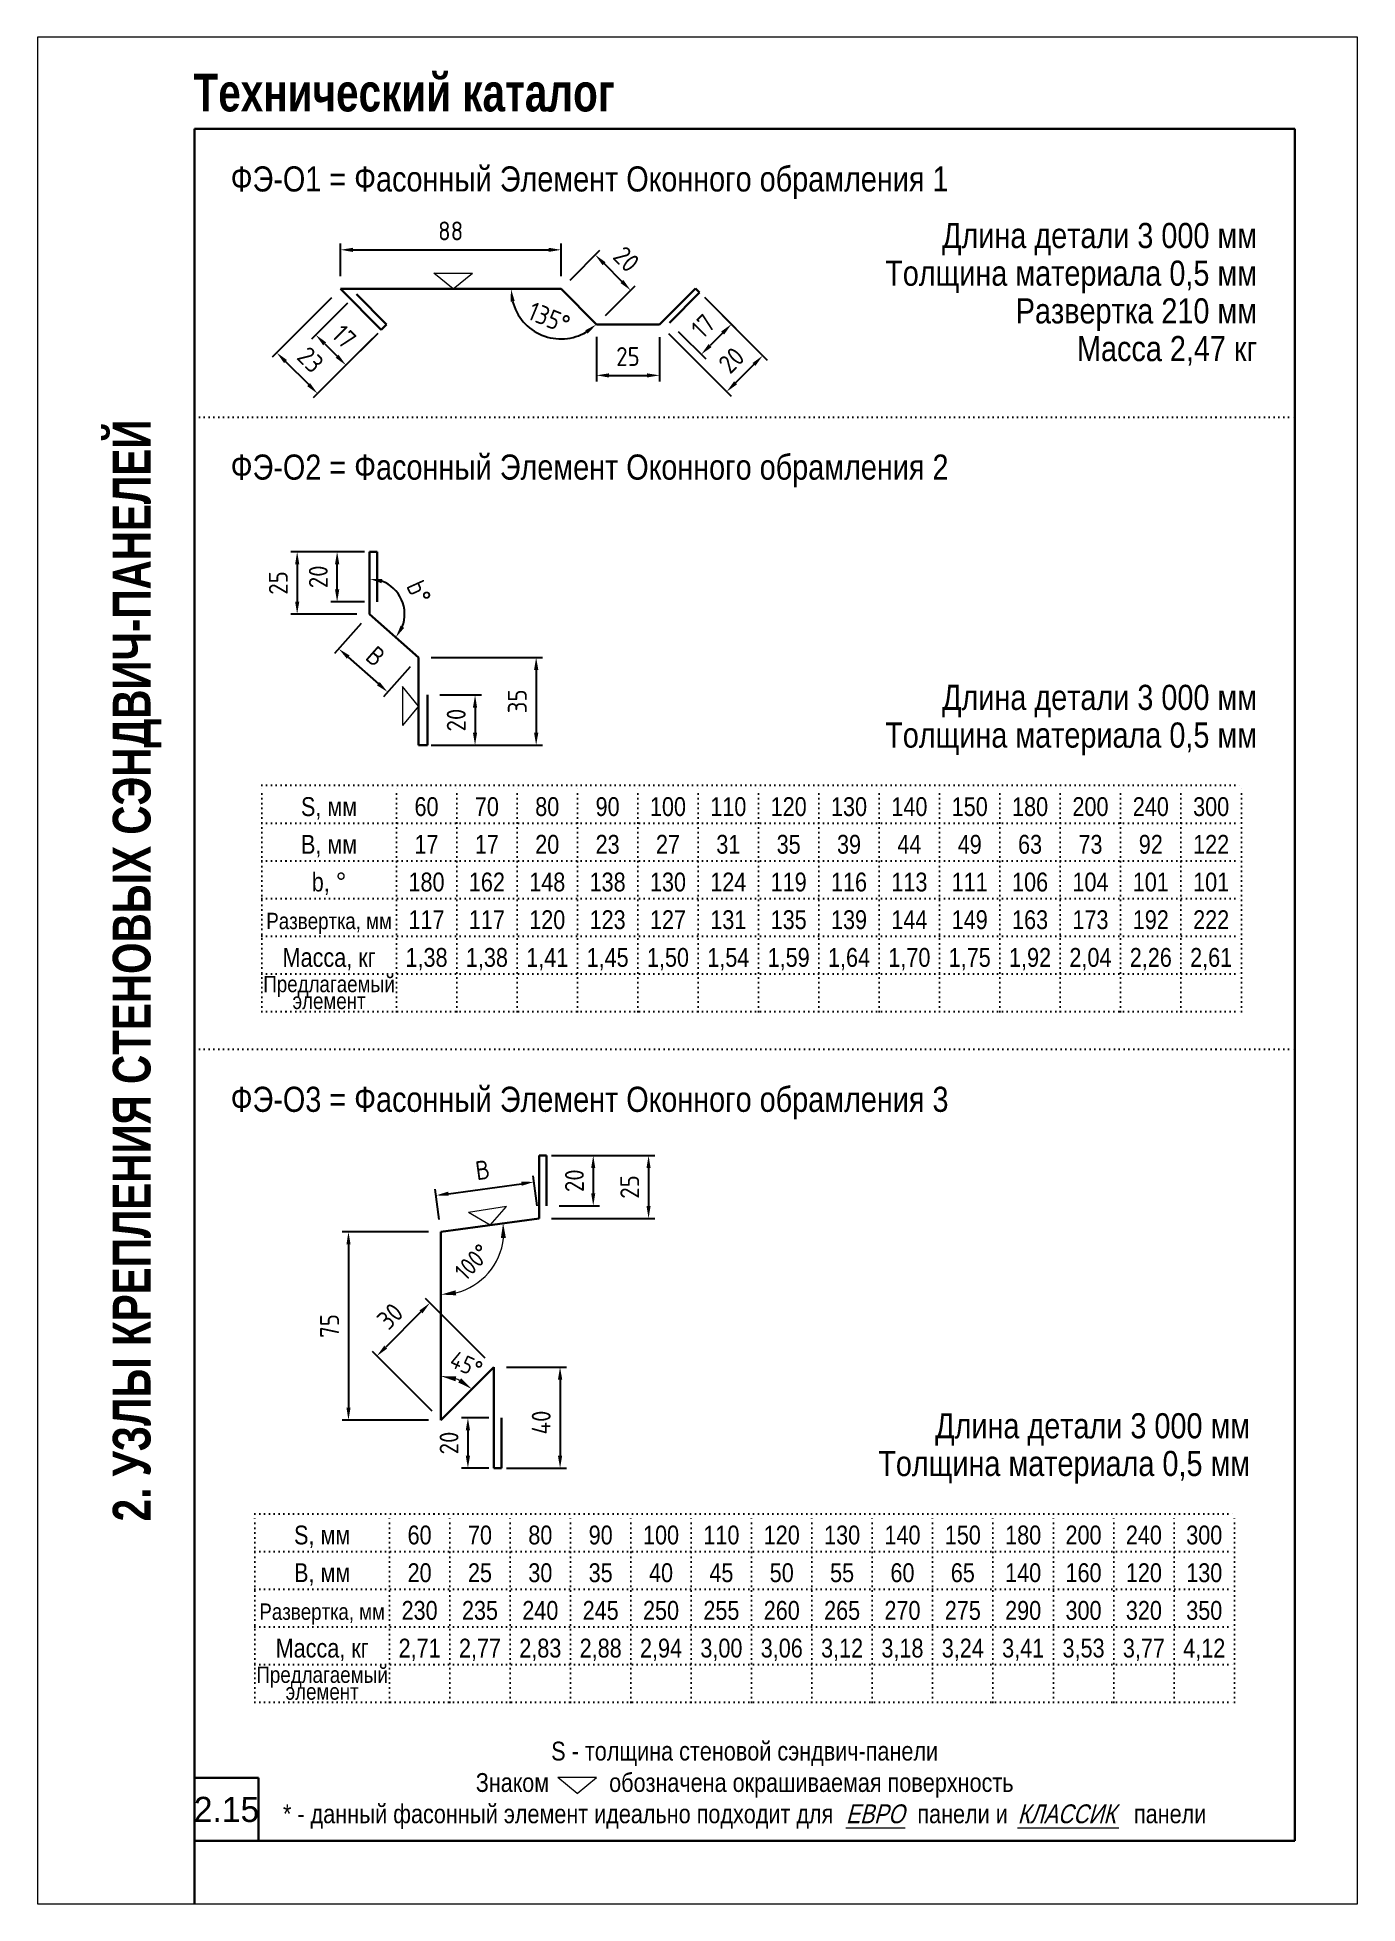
# Model space of a CAD drawing. Extents: x 5821 to 16321, y -13531 to 5774.
# Drawn here: x 10021 to 11071, y 2061 to 3546 of the extents above; entities that cross this region are included whole.
import ezdxf
from ezdxf.enums import TextEntityAlignment as Align

# ---------------------------------------------------------------- set-up
doc = ezdxf.new("R2010")
doc.units = 0
doc.header["$LTSCALE"] = 3
doc.linetypes.add('DOT2', pattern=[0.125, 0, -0.125])
doc.layers.get('0').update_dxf_attribs({"linetype": 'CONTINUOUS', "lineweight": 30})
doc.layers.get('DEFPOINTS').update_dxf_attribs({"linetype": 'CONTINUOUS'})
for name, color, linetype, lineweight in [('Logo', 1, 'CONTINUOUS', 9), ('new_fill', 8, 'CONTINUOUS', 13), ('RAZMER', 7, 'CONTINUOUS', 9), ('Нащельники', 1, 'CONTINUOUS', 30)]:
    doc.layers.add(name, color=color, linetype=linetype, lineweight=lineweight)
doc.layers.add('Punktir', color=7, linetype='CONTINUOUS')
doc.styles.add('LOGO', font='HATTEN.TTF')
doc.styles.add('ROMANS', font='romans.shx', dxfattribs={"width": 0.85})
doc.styles.add('style1', font='ARIALN.TTF')
doc.styles.add('style2', font='impact.TTF')
doc.styles.add('курсив', font='ARIAL.TTF', dxfattribs={"width": 0.8, "oblique": 15})
doc.dimstyles.new('2.5', dxfattribs={"dimscale": 5, "dimtxt": 3, "dimasz": 2, "dimexe": 1, "dimexo": 2, "dimgap": 0, "dimtad": 0, "dimdec": 0, "dimlfac": 0.5, "dimzin": 9, "dimdsep": 46, "dimtxsty": 'ROMANS', "dimcen": -3, "dimdle": 1, "dimclrd": 256, "dimclre": 256, "dimclrt": 256, "dimadec": 0, "dimazin": 0, "dimtfac": 1, "dimtdec": 0, "dimtofl": 0, "dimtmove": 2, "dimatfit": 3, "dimfxl": 0, "dimtvp": 1, "dimtolj": 1, "dimtzin": 9, "dimarcsym": 0})
doc.dimstyles.get("Standard").update_dxf_attribs({"dimscale": 0, "dimtxt": 3, "dimasz": 3, "dimexe": 2.5, "dimexo": 2.5, "dimgap": 1.5, "dimtad": 0, "dimdec": 0, "dimzin": 9, "dimdsep": 46, "dimtxsty": 'ROMANS', "dimcen": -3, "dimdle": 1.25, "dimadec": 0, "dimazin": 0, "dimtfac": 0.75, "dimtdec": 0, "dimtofl": 0, "dimtmove": 2, "dimatfit": 3, "dimfxl": 0, "dimtvp": 1.5, "dimtolj": 1, "dimtzin": 0, "dimarcsym": 0})

msp = doc.modelspace()

# ---------------------------------------------------------------- texts
at = {"style": 'style1'}
for s, p in [('ФЭ-O1 = Фасонный Элемент Оконного обрамления 1', (10174.85, 3423.59)), ('ФЭ-O2 = Фасонный Элемент Оконного обрамления 2', (10174.85, 3194.31)), ('ФЭ-O3 = Фасонный Элемент Оконного обрамления 3', (10174.85, 2691.28))]:
    msp.add_text(s, height=20, dxfattribs=at).set_placement(p)
for s, p in [('Длина детали 3 000 мм', (10991.09, 3378.59)), ('Толщина материала 0,5 мм', (10991.09, 3348.61)), ('Развертка 210 мм', (10991.09, 3318.61)), ('Масса 2,47 кг', (10991.09, 3288.61)), ('Длина детали 3 000 мм', (10991.09, 3011.08)), ('Толщина материала 0,5 мм', (10991.09, 2981.1)), ('Длина детали 3 000 мм', (10985.59, 2431.51)), ('Толщина материала 0,5 мм', (10985.59, 2401.53))]:
    msp.add_text(s, height=20, dxfattribs=at).set_placement(p, align=Align.RIGHT)
for s, height, p in [('S, мм', 15, (10253.09, 2926.67)), ('60', 15, (10330.59, 2926.67)), ('70', 15, (10378.59, 2926.67)), ('80', 15, (10426.59, 2926.67)), ('90', 15, (10474.59, 2926.67)), ('100', 15, (10522.59, 2926.67)), ('110', 15, (10570.59, 2926.67)), ('120', 15, (10618.59, 2926.67)), ('130', 15, (10666.59, 2926.67)), ('140', 15, (10714.59, 2926.67)), ('150', 15, (10762.59, 2926.67)), ('180', 15, (10810.59, 2926.67)), ('200', 15, (10858.59, 2926.67)), ('240', 15, (10906.59, 2926.67)), ('300', 15, (10954.59, 2926.67)), ('B, мм', 15, (10253.09, 2896.67)), ('17', 15, (10330.59, 2896.67)), ('17', 15, (10378.59, 2896.67)), ('20', 15, (10426.59, 2896.67)), ('23', 15, (10474.59, 2896.67)), ('27', 15, (10522.59, 2896.67)), ('31', 15, (10570.59, 2896.67)), ('35', 15, (10618.59, 2896.67)), ('39', 15, (10666.59, 2896.67)), ('44', 15, (10714.59, 2896.67)), ('49', 15, (10762.59, 2896.67)), ('63', 15, (10810.59, 2896.67)), ('73', 15, (10858.59, 2896.67)), ('92', 15, (10906.59, 2896.67)), ('122', 15, (10954.59, 2896.67)), ('b, %%d', 15, (10253.09, 2866.67)), ('180', 15, (10330.59, 2866.67)), ('162', 15, (10378.59, 2866.67)), ('148', 15, (10426.59, 2866.67)), ('138', 15, (10474.59, 2866.67)), ('130', 15, (10522.59, 2866.67)), ('124', 15, (10570.59, 2866.67)), ('119', 15, (10618.59, 2866.67)), ('116', 15, (10666.59, 2866.67)), ('113', 15, (10714.59, 2866.67)), ('111', 15, (10762.59, 2866.67)), ('106', 15, (10810.59, 2866.67)), ('104', 15, (10858.59, 2866.67)), ('101', 15, (10906.59, 2866.67)), ('101', 15, (10954.59, 2866.67)), ('117', 15, (10330.59, 2836.67)), ('117', 15, (10378.59, 2836.67)), ('120', 15, (10426.59, 2836.67)), ('123', 15, (10474.59, 2836.67)), ('127', 15, (10522.59, 2836.67)), ('131', 15, (10570.59, 2836.67)), ('135', 15, (10618.59, 2836.67)), ('139', 15, (10666.59, 2836.67)), ('144', 15, (10714.59, 2836.67)), ('149', 15, (10762.59, 2836.67)), ('163', 15, (10810.59, 2836.67)), ('173', 15, (10858.59, 2836.67)), ('192', 15, (10906.59, 2836.67)), ('222', 15, (10954.59, 2836.67)), ('Развертка, мм', 13, (10253.09, 2836.67)), ('Масса, кг', 15, (10253.09, 2806.67)), ('1,38', 15, (10330.59, 2806.67)), ('1,38', 15, (10378.59, 2806.67)), ('1,41', 15, (10426.59, 2806.67)), ('1,45', 15, (10474.59, 2806.67)), ('1,50', 15, (10522.59, 2806.67)), ('1,54', 15, (10570.59, 2806.67)), ('1,59', 15, (10618.59, 2806.67)), ('1,64', 15, (10666.59, 2806.67)), ('1,70', 15, (10714.59, 2806.67)), ('1,75', 15, (10762.59, 2806.67)), ('1,92', 15, (10810.59, 2806.67)), ('2,04', 15, (10858.59, 2806.67)), ('2,26', 15, (10906.59, 2806.67)), ('2,61', 15, (10954.59, 2806.67)), ('Предлагаемый', 13, (10253.09, 2786.51)), ('элемент', 13, (10253.09, 2773.1)), ('S, мм', 15, (10247.59, 2347.11)), ('60', 15, (10325.09, 2347.11)), ('70', 15, (10373.09, 2347.11)), ('80', 15, (10421.09, 2347.11)), ('90', 15, (10469.09, 2347.11)), ('100', 15, (10517.09, 2347.11)), ('110', 15, (10565.09, 2347.11)), ('120', 15, (10613.09, 2347.11)), ('130', 15, (10661.09, 2347.11)), ('140', 15, (10709.09, 2347.11)), ('150', 15, (10757.09, 2347.11)), ('180', 15, (10805.09, 2347.11)), ('200', 15, (10853.09, 2347.11)), ('240', 15, (10901.09, 2347.11)), ('300', 15, (10949.09, 2347.11)), ('В, мм', 15, (10247.59, 2317.11)), ('20', 15, (10325.09, 2317.11)), ('25', 15, (10373.09, 2317.11)), ('30', 15, (10421.09, 2317.11)), ('35', 15, (10469.09, 2317.11)), ('40', 15, (10517.09, 2317.11)), ('45', 15, (10565.09, 2317.11)), ('50', 15, (10613.09, 2317.11)), ('55', 15, (10661.09, 2317.11)), ('60', 15, (10709.09, 2317.11)), ('65', 15, (10757.09, 2317.11)), ('140', 15, (10805.09, 2317.11)), ('160', 15, (10853.09, 2317.11)), ('120', 15, (10901.09, 2317.11)), ('130', 15, (10949.09, 2317.11)), ('230', 15, (10325.09, 2287.11)), ('235', 15, (10373.09, 2287.11)), ('240', 15, (10421.09, 2287.11)), ('245', 15, (10469.09, 2287.11)), ('250', 15, (10517.09, 2287.11)), ('255', 15, (10565.09, 2287.11)), ('260', 15, (10613.09, 2287.11)), ('265', 15, (10661.09, 2287.11)), ('270', 15, (10709.09, 2287.11)), ('275', 15, (10757.09, 2287.11)), ('290', 15, (10805.09, 2287.11)), ('300', 15, (10853.09, 2287.11)), ('320', 15, (10901.09, 2287.11)), ('350', 15, (10949.09, 2287.11)), ('Развертка, мм', 13, (10247.59, 2287.11)), ('Масса, кг', 15, (10247.59, 2257.11)), ('2,71', 15, (10325.09, 2257.11)), ('2,77', 15, (10373.09, 2257.11)), ('2,83', 15, (10421.09, 2257.11)), ('2,88', 15, (10469.09, 2257.11)), ('2,94', 15, (10517.09, 2257.11)), ('3,00', 15, (10565.09, 2257.11)), ('3,06', 15, (10613.09, 2257.11)), ('3,12', 15, (10661.09, 2257.11)), ('3,18', 15, (10709.09, 2257.11)), ('3,24', 15, (10757.09, 2257.11)), ('3,41', 15, (10805.09, 2257.11)), ('3,53', 15, (10853.09, 2257.11)), ('3,77', 15, (10901.09, 2257.11)), ('4,12', 15, (10949.09, 2257.11)), ('Предлагаемый', 13, (10247.59, 2236.94)), ('элемент', 13, (10247.59, 2223.53)), ('S - толщина стеновой сэндвич-панели', 15, (10583.59, 2175.17)), ('Знаком          обозначена окрашиваемая поверхность', 15, (10583.59, 2150.17)), ('* - данный фасонный элемент идеально подходит для              панели и                     панели', 15, (10583.59, 2125.26))]:
    msp.add_text(s, height=height, dxfattribs=at).set_placement(p, align=Align.CENTER)
at = {"color": 1, "style": 'курсив', "oblique": 15, "width": 0.8}
for s, p in [('ЕВРО', (10687.41, 2125.26)), ('КЛАССИК', (10839.7, 2125.26))]:
    msp.add_text(s, height=15, dxfattribs=at).set_placement(p, align=Align.CENTER)
at = {"layer": 'new_fill', "style": 'style2'}
msp.add_text('Технический каталог', height=30, dxfattribs=at).set_placement((10145.3, 3487.31))
msp.add_text('2. УЗЛЫ КРЕПЛЕНИЯ СТЕНОВЫХ СЭНДВИЧ-ПАНЕЛЕЙ', height=30, rotation=90, dxfattribs=at).set_placement((10111.09, 2803.76), align=Align.CENTER)
at = {"layer": 'new_fill', "style": 'LOGO'}
msp.add_text('2.15', height=20, dxfattribs=at).set_placement((10171.55, 2136.26), align=Align.MIDDLE_CENTER)

# ---------------------------------------------------------------- blocks, each defined once
blk = doc.blocks.new('*D402')
at = {"layer": 'DEFPOINTS', "color": 0, "transparency": 16777216}
for p in [(10342.1, 2595.8), (10268.5, 2446), (10342.1, 2446)]:
    blk.add_point(p, dxfattribs=at)
at = {"layer": 'RAZMER', "lineweight": -2, "transparency": 16777216}
for p, q in [((10332.1, 2595.8), (10263.5, 2595.8)), ((10268.5, 2585.8), (10268.5, 2456)), ((10332.1, 2446), (10263.5, 2446))]:
    blk.add_line(p, q, dxfattribs=at)
at = {"layer": 'RAZMER', "transparency": 16777216}
for points in [[(10266.9, 2585.8), (10270.2, 2585.8), (10268.5, 2595.8)], [(10266.9, 2456), (10270.2, 2456), (10268.5, 2446)]]:
    blk.add_solid(points, dxfattribs=at)
at = {"layer": 'RAZMER', "transparency": 16777216, "insert": (10253.5, 2520.9), "char_height": 15, "attachment_point": 5, "rotation": 90, "style": 'ROMANS'}
blk.add_mtext('\\A1;75', dxfattribs=at)
blk = doc.blocks.new('*D381')
at = {"layer": 'DEFPOINTS', "color": 0, "transparency": 16777216}
for p in [(10426.1, 2656.5), (10426.1, 2616.5), (10463.2, 2616.5)]:
    blk.add_point(p, dxfattribs=at)
at = {"layer": 'RAZMER', "lineweight": -2, "transparency": 16777216}
for p, q in [((10436.1, 2656.5), (10468.2, 2656.5)), ((10463.2, 2646.5), (10463.2, 2626.5)), ((10436.1, 2616.5), (10468.2, 2616.5))]:
    blk.add_line(p, q, dxfattribs=at)
at = {"layer": 'RAZMER', "transparency": 16777216}
for points in [[(10461.5, 2646.5), (10464.8, 2646.5), (10463.2, 2656.5)], [(10461.5, 2626.5), (10464.8, 2626.5), (10463.2, 2616.5)]]:
    blk.add_solid(points, dxfattribs=at)
at = {"layer": 'RAZMER', "transparency": 16777216, "insert": (10448.2, 2636.5), "char_height": 15, "attachment_point": 5, "rotation": 90, "style": 'ROMANS'}
blk.add_mtext('\\A1;20', dxfattribs=at)
blk = doc.blocks.new('*D382')
at = {"layer": 'DEFPOINTS', "color": 0, "transparency": 16777216}
for p in [(10416.1, 2635.5), (10420.1, 2606.5), (10342.1, 2595.8)]:
    blk.add_point(p, dxfattribs=at)
at = {"layer": 'RAZMER', "lineweight": -2, "transparency": 16777216}
for p, q in [((10340.7, 2605.7), (10337.4, 2629.7)), ((10348, 2626.1), (10406.2, 2634.1)), ((10418.7, 2616.4), (10415.4, 2640.4))]:
    blk.add_line(p, q, dxfattribs=at)
at = {"layer": 'RAZMER', "transparency": 16777216}
for points in [[(10406, 2635.8), (10406.4, 2632.5), (10416.1, 2635.5)], [(10347.8, 2627.8), (10348.2, 2624.5), (10338.1, 2624.8)]]:
    blk.add_solid(points, dxfattribs=at)
at = {"layer": 'RAZMER', "transparency": 16777216, "insert": (10375.1, 2645), "char_height": 15, "attachment_point": 5, "rotation": 7.8178, "style": 'ROMANS'}
blk.add_mtext('\\A1;{\\Fromans.shx|c204;В}', dxfattribs=at)
blk = doc.blocks.new('*D383')
at = {"layer": 'DEFPOINTS', "color": 0, "transparency": 16777216}
for p in [(10291.1, 2497), (10384.2, 2488.2), (10342.1, 2446)]:
    blk.add_point(p, dxfattribs=at)
at = {"layer": 'RAZMER', "lineweight": -2, "transparency": 16777216}
for p, q in [((10377.2, 2495.3), (10329.7, 2542.7)), ((10326.2, 2532.1), (10298.2, 2504.1)), ((10335, 2453.1), (10287.5, 2500.6))]:
    blk.add_line(p, q, dxfattribs=at)
at = {"layer": 'RAZMER', "transparency": 16777216}
for points in [[(10325, 2533.3), (10327.4, 2531), (10333.3, 2539.2)], [(10297, 2505.3), (10299.3, 2502.9), (10291.1, 2497)]]:
    blk.add_solid(points, dxfattribs=at)
at = {"layer": 'RAZMER', "transparency": 16777216, "insert": (10301.6, 2528.7), "char_height": 15, "attachment_point": 5, "rotation": 45, "style": 'ROMANS'}
blk.add_mtext('\\A1;30', dxfattribs=at)
blk = doc.blocks.new('*D384')
at = {"layer": 'DEFPOINTS', "color": 0, "transparency": 16777216}
for p in [(10384.2, 2488.2), (10384.2, 2407.8), (10436.8, 2407.8)]:
    blk.add_point(p, dxfattribs=at)
at = {"layer": 'RAZMER', "lineweight": -2, "transparency": 16777216}
for p, q in [((10394.2, 2488.2), (10441.8, 2488.2)), ((10436.8, 2478.2), (10436.8, 2417.8)), ((10394.2, 2407.8), (10441.8, 2407.8))]:
    blk.add_line(p, q, dxfattribs=at)
at = {"layer": 'RAZMER', "transparency": 16777216}
for points in [[(10435.1, 2478.2), (10438.5, 2478.2), (10436.8, 2488.2)], [(10435.1, 2417.8), (10438.5, 2417.8), (10436.8, 2407.8)]]:
    blk.add_solid(points, dxfattribs=at)
at = {"layer": 'RAZMER', "transparency": 16777216, "insert": (10421.8, 2444.1), "char_height": 15, "attachment_point": 5, "rotation": 90, "style": 'ROMANS'}
blk.add_mtext('\\A1;40', dxfattribs=at)
blk = doc.blocks.new('*D385')
at = {"layer": 'DEFPOINTS', "color": 0, "transparency": 16777216}
for p in [(10390.2, 2447.8), (10363.5, 2407.8), (10390.2, 2407.8)]:
    blk.add_point(p, dxfattribs=at)
at = {"layer": 'RAZMER', "lineweight": -2, "transparency": 16777216}
for p, q in [((10380.2, 2447.8), (10358.5, 2447.8)), ((10363.5, 2437.8), (10363.5, 2417.8)), ((10380.2, 2407.8), (10358.5, 2407.8))]:
    blk.add_line(p, q, dxfattribs=at)
at = {"layer": 'RAZMER', "transparency": 16777216}
for points in [[(10361.8, 2437.8), (10365.2, 2437.8), (10363.5, 2447.8)], [(10361.8, 2417.8), (10365.2, 2417.8), (10363.5, 2407.8)]]:
    blk.add_solid(points, dxfattribs=at)
at = {"layer": 'RAZMER', "transparency": 16777216, "insert": (10348.5, 2427.8), "char_height": 15, "attachment_point": 5, "rotation": 90, "style": 'ROMANS'}
blk.add_mtext('\\A1;20', dxfattribs=at)
blk = doc.blocks.new('*D386')
at = {"layer": 'DEFPOINTS', "color": 0, "transparency": 16777216}
for p in [(10342.1, 2526.8), (10384.5, 2488.5), (10351.1, 2479.8), (10342.1, 2446), (10342.1, 2446)]:
    blk.add_point(p, dxfattribs=at)
at = {"layer": 'RAZMER', "color": 0, "lineweight": 0, "transparency": 16777216}
blk.add_arc((10342.1, 2446), 34.9, 64.7763, 70.2237, dxfattribs=at)
at = {"layer": 'RAZMER', "color": 0, "transparency": 16777216}
for points in [[(10353.6, 2476.9), (10354.2, 2480.9), (10342.1, 2481)], [(10358.1, 2479.3), (10355.8, 2476), (10366.8, 2470.7)]]:
    blk.add_solid(points, dxfattribs=at)
at = {"layer": 'RAZMER', "color": 0, "transparency": 16777216, "insert": (10362.2, 2490.3), "char_height": 14, "attachment_point": 5, "rotation": 335.5641, "style": 'ROMANS'}
blk.add_mtext('\\A1;45°', dxfattribs=at)
blk = doc.blocks.new('*D387')
at = {"layer": 'DEFPOINTS', "color": 0, "transparency": 16777216}
for p in [(10421.4, 2607.2), (10342.1, 2595.8), (10342.1, 2595.8), (10387.5, 2575), (10342.1, 2496)]:
    blk.add_point(p, dxfattribs=at)
at = {"layer": 'RAZMER', "color": 0, "lineweight": 0, "transparency": 16777216}
blk.add_arc((10342.1, 2595.8), 49.9, 283.8097, 354.3713, dxfattribs=at)
at = {"layer": 'RAZMER', "color": 0, "transparency": 16777216}
for points in [[(10389.7, 2590.8), (10393.7, 2590.9), (10391.5, 2602.9)], [(10354.2, 2545.3), (10353.7, 2549.3), (10342.1, 2545.9)]]:
    blk.add_solid(points, dxfattribs=at)
at = {"layer": 'RAZMER', "color": 0, "transparency": 16777216, "insert": (10367.1, 2571.8), "char_height": 14, "attachment_point": 5, "rotation": 46.1694, "style": 'ROMANS'}
blk.add_mtext('\\A1;100°', dxfattribs=at)
blk = doc.blocks.new('*D388')
at = {"layer": 'DEFPOINTS', "color": 0, "transparency": 16777216}
for p in [(10437.6, 3377.2), (10262.1, 3346.1), (10437.6, 3346.1)]:
    blk.add_point(p, dxfattribs=at)
at = {"layer": 'RAZMER', "lineweight": -2, "transparency": 16777216}
for p, q in [((10262.1, 3356.1), (10262.1, 3382.2)), ((10272.1, 3377.2), (10427.6, 3377.2)), ((10437.6, 3356.1), (10437.6, 3382.2))]:
    blk.add_line(p, q, dxfattribs=at)
at = {"layer": 'RAZMER', "transparency": 16777216}
for points in [[(10272.1, 3378.8), (10272.1, 3375.5), (10262.1, 3377.2)], [(10427.6, 3378.8), (10427.6, 3375.5), (10437.6, 3377.2)]]:
    blk.add_solid(points, dxfattribs=at)
at = {"layer": 'RAZMER', "transparency": 16777216, "insert": (10349.8, 3392.2), "char_height": 15, "attachment_point": 5, "style": 'ROMANS'}
blk.add_mtext('\\A1;88', dxfattribs=at)
blk = doc.blocks.new('*D389')
at = {"layer": 'DEFPOINTS', "color": 0, "transparency": 16777216}
for p in [(10437.6, 3346.1), (10493, 3344.9), (10465.9, 3317.8)]:
    blk.add_point(p, dxfattribs=at)
at = {"layer": 'RAZMER', "lineweight": -2, "transparency": 16777216}
for p, q in [((10444.7, 3353.1), (10468.3, 3376.8)), ((10471.8, 3366.2), (10485.9, 3352)), ((10472.9, 3324.9), (10496.6, 3348.5))]:
    blk.add_line(p, q, dxfattribs=at)
at = {"layer": 'RAZMER', "transparency": 16777216}
for points in [[(10473, 3367.3), (10470.6, 3365), (10464.7, 3373.2)], [(10487.1, 3353.2), (10484.8, 3350.8), (10493, 3344.9)]]:
    blk.add_solid(points, dxfattribs=at)
at = {"layer": 'RAZMER', "transparency": 16777216, "insert": (10489.5, 3369.7), "char_height": 15, "attachment_point": 5, "rotation": 315, "style": 'ROMANS'}
blk.add_mtext('\\A1;20', dxfattribs=at)
blk = doc.blocks.new('*D390')
at = {"layer": 'DEFPOINTS', "color": 0, "transparency": 16777216}
for p in [(10465.7, 3317.9), (10515.9, 3317.8), (10515.9, 3277.3)]:
    blk.add_point(p, dxfattribs=at)
at = {"layer": 'RAZMER', "lineweight": -2, "transparency": 16777216}
for p, q in [((10465.7, 3307.9), (10465.7, 3272.3)), ((10515.9, 3307.8), (10515.9, 3272.3)), ((10475.7, 3277.3), (10505.9, 3277.3))]:
    blk.add_line(p, q, dxfattribs=at)
at = {"layer": 'RAZMER', "transparency": 16777216}
for points in [[(10475.7, 3278.9), (10475.7, 3275.6), (10465.7, 3277.3)], [(10505.9, 3278.9), (10505.9, 3275.6), (10515.9, 3277.3)]]:
    blk.add_solid(points, dxfattribs=at)
at = {"layer": 'RAZMER', "transparency": 16777216, "insert": (10490.8, 3292.3), "char_height": 15, "attachment_point": 5, "style": 'ROMANS'}
blk.add_mtext('\\A1;25', dxfattribs=at)
blk = doc.blocks.new('*D391')
at = {"layer": 'DEFPOINTS', "color": 0, "transparency": 16777216}
for p in [(10262.1, 3346.1), (10294.6, 3313.5), (10243.9, 3262.8)]:
    blk.add_point(p, dxfattribs=at)
at = {"layer": 'RAZMER', "lineweight": -2, "transparency": 16777216}
for p, q in [((10255, 3339), (10207.9, 3291.8)), ((10287.6, 3306.5), (10240.4, 3259.3)), ((10218.5, 3288.3), (10236.9, 3269.9))]:
    blk.add_line(p, q, dxfattribs=at)
at = {"layer": 'RAZMER', "transparency": 16777216}
for points in [[(10219.6, 3289.5), (10217.3, 3287.1), (10211.4, 3295.4)], [(10238, 3271.1), (10235.7, 3268.7), (10243.9, 3262.8)]]:
    blk.add_solid(points, dxfattribs=at)
at = {"layer": 'RAZMER', "transparency": 16777216, "insert": (10238.3, 3289.7), "char_height": 15, "attachment_point": 5, "rotation": 315, "style": 'ROMANS'}
blk.add_mtext('\\A1;23', dxfattribs=at)
blk = doc.blocks.new('*D392')
at = {"layer": 'DEFPOINTS', "color": 0, "transparency": 16777216}
for p in [(10274.8, 3341.8), (10298.9, 3317.8), (10266.5, 3285.4)]:
    blk.add_point(p, dxfattribs=at)
at = {"layer": 'RAZMER', "lineweight": -2, "transparency": 16777216}
for p, q in [((10267.8, 3334.8), (10239, 3306)), ((10249.6, 3302.4), (10259.5, 3292.5)), ((10291.8, 3310.7), (10263, 3281.9))]:
    blk.add_line(p, q, dxfattribs=at)
at = {"layer": 'RAZMER', "transparency": 16777216}
for points in [[(10250.7, 3303.6), (10248.4, 3301.2), (10242.5, 3309.5)], [(10260.6, 3293.7), (10258.3, 3291.3), (10266.5, 3285.4)]]:
    blk.add_solid(points, dxfattribs=at)
at = {"layer": 'RAZMER', "transparency": 16777216, "insert": (10265.1, 3308.1), "char_height": 15, "attachment_point": 5, "rotation": 315, "style": 'ROMANS'}
blk.add_mtext('\\A1;17', dxfattribs=at)
blk = doc.blocks.new('*D393')
at = {"layer": 'DEFPOINTS', "color": 0, "transparency": 16777216}
for p in [(10544.6, 3346.5), (10515.9, 3317.8), (10569.3, 3264.3)]:
    blk.add_point(p, dxfattribs=at)
at = {"layer": 'RAZMER', "lineweight": -2, "transparency": 16777216}
for p, q in [((10551.6, 3339.4), (10601.5, 3289.5)), ((10522.9, 3310.7), (10572.9, 3260.8)), ((10590.9, 3286), (10576.4, 3271.4))]:
    blk.add_line(p, q, dxfattribs=at)
at = {"layer": 'RAZMER', "transparency": 16777216}
for points in [[(10589.8, 3287.1), (10592.1, 3284.8), (10598, 3293)], [(10575.2, 3272.6), (10577.6, 3270.2), (10569.3, 3264.3)]]:
    blk.add_solid(points, dxfattribs=at)
at = {"layer": 'RAZMER', "transparency": 16777216, "insert": (10573.1, 3289.3), "char_height": 15, "attachment_point": 5, "rotation": 45, "style": 'ROMANS'}
blk.add_mtext('\\A1;20', dxfattribs=at)
blk = doc.blocks.new('*D394')
at = {"layer": 'DEFPOINTS', "color": 0, "transparency": 16777216}
for p in [(10547.8, 3343.2), (10523.8, 3319.2), (10549, 3293.9)]:
    blk.add_point(p, dxfattribs=at)
at = {"layer": 'RAZMER', "lineweight": -2, "transparency": 16777216}
for p, q in [((10554.9, 3336.2), (10576.6, 3314.4)), ((10530.8, 3312.1), (10552.6, 3290.4)), ((10566, 3310.9), (10556.1, 3301))]:
    blk.add_line(p, q, dxfattribs=at)
at = {"layer": 'RAZMER', "transparency": 16777216}
for points in [[(10564.8, 3312.1), (10567.2, 3309.7), (10573.1, 3318)], [(10554.9, 3302.2), (10557.3, 3299.8), (10549, 3293.9)]]:
    blk.add_solid(points, dxfattribs=at)
at = {"layer": 'RAZMER', "transparency": 16777216, "insert": (10550.5, 3316.5), "char_height": 15, "attachment_point": 5, "rotation": 45, "style": 'ROMANS'}
blk.add_mtext('\\A1;17', dxfattribs=at)
blk = doc.blocks.new('*D395')
at = {"layer": 'DEFPOINTS', "color": 0, "transparency": 16777216}
for p in [(10256.9, 3346.1), (10437.6, 3346.1), (10437.6, 3346.1), (10409.4, 3317.9), (10465.9, 3317.8)]:
    blk.add_point(p, dxfattribs=at)
at = {"layer": 'RAZMER', "lineweight": -2, "transparency": 16777216}
blk.add_arc((10437.6, 3346.1), 39.8, 194.4291, 300.5709, dxfattribs=at)
at = {"layer": 'RAZMER', "transparency": 16777216}
for points in [[(10397.4, 3335.9), (10400.7, 3336.4), (10397.8, 3346.1)], [(10456.8, 3313.1), (10458.8, 3310.5), (10465.7, 3317.9)]]:
    blk.add_solid(points, dxfattribs=at)
at = {"layer": 'RAZMER', "transparency": 16777216, "insert": (10428.1, 3323.1), "char_height": 15, "attachment_point": 5, "rotation": 337.5, "style": 'ROMANS'}
blk.add_mtext('\\A1;135°', dxfattribs=at)
blk = doc.blocks.new('*D396')
at = {"layer": 'DEFPOINTS', "color": 0, "transparency": 16777216}
for p in [(10259.5, 3137), (10291.2, 3137), (10291.2, 3097)]:
    blk.add_point(p, dxfattribs=at)
at = {"layer": 'RAZMER', "lineweight": -2, "transparency": 16777216}
for p, q in [((10281.2, 3137), (10254.5, 3137)), ((10259.5, 3107), (10259.5, 3127)), ((10281.2, 3097), (10254.5, 3097))]:
    blk.add_line(p, q, dxfattribs=at)
at = {"layer": 'RAZMER', "transparency": 16777216}
for points in [[(10257.8, 3127), (10261.2, 3127), (10259.5, 3137)], [(10257.8, 3107), (10261.2, 3107), (10259.5, 3097)]]:
    blk.add_solid(points, dxfattribs=at)
at = {"layer": 'RAZMER', "transparency": 16777216, "insert": (10244.5, 3117), "char_height": 15, "attachment_point": 5, "rotation": 90, "style": 'ROMANS'}
blk.add_mtext('\\A1;20', dxfattribs=at)
blk = doc.blocks.new('*D397')
at = {"layer": 'DEFPOINTS', "color": 0, "transparency": 16777216}
for p in [(10285.2, 3137), (10227.7, 3087.3), (10285.2, 3087.3)]:
    blk.add_point(p, dxfattribs=at)
at = {"layer": 'RAZMER', "lineweight": -2, "transparency": 16777216}
for p, q in [((10275.2, 3137), (10222.7, 3137)), ((10227.7, 3127), (10227.7, 3097.3)), ((10275.2, 3087.3), (10222.7, 3087.3))]:
    blk.add_line(p, q, dxfattribs=at)
at = {"layer": 'RAZMER', "transparency": 16777216}
for points in [[(10226.1, 3127), (10229.4, 3127), (10227.7, 3137)], [(10226.1, 3097.3), (10229.4, 3097.3), (10227.7, 3087.3)]]:
    blk.add_solid(points, dxfattribs=at)
at = {"layer": 'RAZMER', "transparency": 16777216, "insert": (10212.7, 3112.1), "char_height": 15, "attachment_point": 5, "rotation": 90, "style": 'ROMANS'}
blk.add_mtext('\\A1;25', dxfattribs=at)
blk = doc.blocks.new('*D398')
at = {"layer": 'DEFPOINTS', "color": 0, "transparency": 16777216}
for p in [(10285.2, 3087.3), (10324.2, 3052.9), (10299.7, 3025.3)]:
    blk.add_point(p, dxfattribs=at)
at = {"layer": 'RAZMER', "lineweight": -2, "transparency": 16777216}
for p, q in [((10278.6, 3079.8), (10257.5, 3056)), ((10268.3, 3053.1), (10292.3, 3031.9)), ((10317.5, 3045.4), (10296.4, 3021.6))]:
    blk.add_line(p, q, dxfattribs=at)
at = {"layer": 'RAZMER', "transparency": 16777216}
for points in [[(10269.4, 3054.4), (10267.2, 3051.9), (10260.8, 3059.7)], [(10293.4, 3033.2), (10291.1, 3030.7), (10299.7, 3025.3)]]:
    blk.add_solid(points, dxfattribs=at)
at = {"layer": 'RAZMER', "transparency": 16777216, "insert": (10290.2, 3053.8), "char_height": 15, "attachment_point": 5, "rotation": 318.5129, "style": 'ROMANS'}
blk.add_mtext('\\A1;B', dxfattribs=at)
blk = doc.blocks.new('*D399')
at = {"layer": 'DEFPOINTS', "color": 0, "transparency": 16777216}
for p in [(10324.2, 3052.9), (10324.2, 2983), (10417.8, 2983)]:
    blk.add_point(p, dxfattribs=at)
at = {"layer": 'RAZMER', "lineweight": -2, "transparency": 16777216}
for p, q in [((10334.2, 3052.9), (10422.8, 3052.9)), ((10417.8, 3042.9), (10417.8, 2993)), ((10334.2, 2983), (10422.8, 2983))]:
    blk.add_line(p, q, dxfattribs=at)
at = {"layer": 'RAZMER', "transparency": 16777216}
for points in [[(10416.1, 3042.9), (10419.5, 3042.9), (10417.8, 3052.9)], [(10416.1, 2993), (10419.5, 2993), (10417.8, 2983)]]:
    blk.add_solid(points, dxfattribs=at)
at = {"layer": 'RAZMER', "transparency": 16777216, "insert": (10402.8, 3017.9), "char_height": 15, "attachment_point": 5, "rotation": 90, "style": 'ROMANS'}
blk.add_mtext('\\A1;35', dxfattribs=at)
blk = doc.blocks.new('*D400')
at = {"layer": 'DEFPOINTS', "color": 0, "transparency": 16777216}
for p in [(10331.2, 3023), (10331.2, 2983), (10369.2, 2983)]:
    blk.add_point(p, dxfattribs=at)
at = {"layer": 'RAZMER', "lineweight": -2, "transparency": 16777216}
for p, q in [((10341.2, 3023), (10374.2, 3023)), ((10369.2, 3013), (10369.2, 2993)), ((10341.2, 2983), (10374.2, 2983))]:
    blk.add_line(p, q, dxfattribs=at)
at = {"layer": 'RAZMER', "transparency": 16777216}
for points in [[(10367.5, 3013), (10370.8, 3013), (10369.2, 3023)], [(10367.5, 2993), (10370.8, 2993), (10369.2, 2983)]]:
    blk.add_solid(points, dxfattribs=at)
at = {"layer": 'RAZMER', "transparency": 16777216, "insert": (10354.2, 3003), "char_height": 15, "attachment_point": 5, "rotation": 90, "style": 'ROMANS'}
blk.add_mtext('\\A1;20', dxfattribs=at)
blk = doc.blocks.new('*D401')
at = {"layer": 'DEFPOINTS', "color": 0, "transparency": 16777216}
for p in [(10285.2, 3137), (10285.2, 3087.3), (10285.2, 3087.3), (10313.3, 3088.5), (10324.2, 3052.9)]:
    blk.add_point(p, dxfattribs=at)
at = {"layer": 'RAZMER', "lineweight": -2, "transparency": 16777216}
blk.add_arc((10285.2, 3087.3), 28, 339.0573, 69.4556, dxfattribs=at)
at = {"layer": 'RAZMER', "transparency": 16777216}
for points in [[(10294.8, 3111.9), (10295.4, 3115.2), (10285.2, 3115.4)], [(10312.8, 3076.4), (10310, 3078.2), (10306.2, 3068.8)]]:
    blk.add_solid(points, dxfattribs=at)
at = {"layer": 'RAZMER', "transparency": 16777216, "insert": (10324.5, 3105), "char_height": 15, "attachment_point": 5, "rotation": 294.2564, "style": 'ROMANS'}
blk.add_mtext('\\A1;b°', dxfattribs=at)
blk = doc.blocks.new('*D403')
at = {"layer": 'DEFPOINTS', "color": 0, "transparency": 16777216}
for p in [(10420.1, 2656.5), (10420.1, 2606.5), (10507.2, 2606.5)]:
    blk.add_point(p, dxfattribs=at)
at = {"layer": 'RAZMER', "lineweight": -2, "transparency": 16777216}
for p, q in [((10430.1, 2656.5), (10512.2, 2656.5)), ((10507.2, 2646.5), (10507.2, 2616.5)), ((10430.1, 2606.5), (10512.2, 2606.5))]:
    blk.add_line(p, q, dxfattribs=at)
at = {"layer": 'RAZMER', "transparency": 16777216}
for points in [[(10505.5, 2646.5), (10508.8, 2646.5), (10507.2, 2656.5)], [(10505.5, 2616.5), (10508.8, 2616.5), (10507.2, 2606.5)]]:
    blk.add_solid(points, dxfattribs=at)
at = {"layer": 'RAZMER', "transparency": 16777216, "insert": (10492.2, 2631.5), "char_height": 15, "attachment_point": 5, "rotation": 90, "style": 'ROMANS'}
blk.add_mtext('\\A1;25', dxfattribs=at)

# ---------------------------------------------------------------- dimensions: what is measured, and where the dimension line sits
at = {"layer": 'RAZMER'}
for base, p1, p2, picture, middle in [((10437.58, 3377.17), (10262.11, 3346.07), (10437.58, 3346.07), '*D388', (10349.84, 3392.17)), ((10515.86, 3277.28), (10465.73, 3317.92), (10515.86, 3317.78), '*D390', (10490.8, 3292.28))]:
    dim = msp.add_linear_dim(base=base, p1=p1, p2=p2, dimstyle='2.5', dxfattribs=at)
    dim.commit()
    dim.dimension.update_dxf_attribs({"geometry": picture, "text_midpoint": middle})
for p1, p2, distance, picture, middle in [((10437.58, 3346.07), (10465.86, 3317.78), 38.4, '*D389', (10489.48, 3369.69)), ((10262.11, 3346.07), (10294.63, 3313.54), -71.71, '*D391', (10238.27, 3289.7)), ((10274.83, 3341.83), (10298.88, 3317.78), -45.73, '*D392', (10265.13, 3308.08)), ((10544.56, 3346.48), (10515.86, 3317.78), 75.59, '*D393', (10573.06, 3289.29)), ((10547.8, 3343.24), (10523.76, 3319.2), 35.75, '*D394', (10550.46, 3316.55)), ((10384.25, 2488.21), (10342.07, 2446.04), -72.11, '*D383', (10301.57, 2528.72))]:
    dim = msp.add_aligned_dim(p1=p1, p2=p2, distance=distance, dimstyle='2.5', dxfattribs=at)
    dim.commit()
    dim.dimension.update_dxf_attribs({"geometry": picture, "text_midpoint": middle})
dim = msp.add_angular_dim_2l(base=(10409.43, 3317.92), line1=((10437.58, 3346.07), (10256.9, 3346.07)), line2=((10437.58, 3346.07), (10465.86, 3317.78)), dimstyle='2.5', dxfattribs=at)
dim.commit()
dim.dimension.update_dxf_attribs({"geometry": '*D395', "text_midpoint": (10428.08, 3323.14)})
for base, p1, p2, picture, middle in [((10227.74, 3087.33), (10285.24, 3136.97), (10285.24, 3087.33), '*D397', (10212.74, 3112.15)), ((10259.51, 3136.97), (10291.24, 3096.97), (10291.24, 3136.97), '*D396', (10244.51, 3116.97)), ((10417.81, 2982.97), (10324.15, 3052.92), (10324.15, 2982.97), '*D399', (10402.81, 3017.94)), ((10369.18, 2982.97), (10331.24, 3022.97), (10331.24, 2982.97), '*D400', (10354.18, 3002.97)), ((10507.15, 2606.47), (10420.1, 2656.47), (10420.1, 2606.47), '*D403', (10492.15, 2631.47)), ((10463.18, 2616.47), (10426.1, 2656.47), (10426.1, 2616.47), '*D381', (10448.18, 2636.47)), ((10268.52, 2446.04), (10342.07, 2595.76), (10342.07, 2446.04), '*D402', (10253.52, 2520.9)), ((10363.51, 2407.84), (10390.25, 2447.84), (10390.25, 2407.84), '*D385', (10348.51, 2427.84))]:
    dim = msp.add_linear_dim(base=base, p1=p1, p2=p2, angle=90, dimstyle='2.5', dxfattribs=at)
    dim.commit()
    dim.dimension.update_dxf_attribs({"geometry": picture, "text_midpoint": middle})
dim = msp.add_angular_dim_2l(base=(10313.25, 3088.48), line1=((10285.24, 3087.33), (10324.15, 3052.92)), line2=((10285.24, 3136.97), (10285.24, 3087.33)), text='b°', dimstyle='2.5', dxfattribs=at)
dim.commit()
dim.dimension.update_dxf_attribs({"geometry": '*D401', "text_midpoint": (10324.48, 3105.01)})
for p1, p2, distance, text, picture, middle in [((10285.24, 3087.33), (10324.15, 3052.92), -36.85, 'B', '*D398', (10290.22, 3053.76)), ((10342.07, 2595.76), (10420.1, 2606.47), 29.28, '{\\Fromans.shx|c204;В}', '*D382', (10375.06, 2644.99))]:
    dim = msp.add_aligned_dim(p1=p1, p2=p2, distance=distance, text=text, dimstyle='2.5', dxfattribs=at)
    dim.commit()
    dim.dimension.update_dxf_attribs({"geometry": picture, "text_midpoint": middle})
dim = msp.add_angular_dim_2l(base=(10387.47, 2575.03), line1=((10342.07, 2595.76), (10421.39, 2607.16)), line2=((10342.07, 2595.76), (10342.07, 2496.04)), text='100°', dimstyle='Standard', override={"dimscale": 1, "dimtxt": 14, "dimasz": 12, "dimlwd": 0}, dxfattribs=at)
dim.commit()
dim.dimension.update_dxf_attribs({"geometry": '*D387', "text_midpoint": (10367.08, 2571.75), "dimtype": 162})
dim = msp.add_angular_dim_2l(base=(10351.12, 2479.79), line1=((10342.07, 2526.8), (10342.07, 2446.04)), line2=((10342.07, 2446.04), (10384.5, 2488.47)), dimstyle='Standard', override={"dimscale": 1, "dimtxt": 14, "dimasz": 12, "dimlwd": 0}, dxfattribs=at)
dim.commit()
dim.dimension.update_dxf_attribs({"geometry": '*D386', "text_midpoint": (10362.17, 2490.26), "dimtype": 162})
dim = msp.add_linear_dim(base=(10436.81, 2407.84), p1=(10384.25, 2488.21), p2=(10384.25, 2407.84), angle=90, dimstyle='2.5', dxfattribs=at)
dim.commit()
dim.dimension.update_dxf_attribs({"geometry": '*D384', "text_midpoint": (10421.79, 2444.13), "dimtype": 160})

# ---------------------------------------------------------------- linework, layer by layer
at = {"color": 1}
for p, q in [((10146.09, 3473.41), (10146.09, 2061.26)), ((10146.09, 3473.41), (11021.09, 3473.41)), ((11021.09, 3473.41), (11021.09, 2111.26)), ((10146.09, 2161.26), (10197.01, 2161.26)), ((10197.01, 2161.26), (10197.01, 2111.26)), ((10146.09, 2111.26), (11021.09, 2111.26))]:
    msp.add_line(p, q, dxfattribs=at)
at = {"layer": 'Logo'}
for p, q in [((10664.07, 2121.69), (10711.31, 2121.69)), ((10800.69, 2121.69), (10881.14, 2121.69))]:
    msp.add_line(p, q, dxfattribs=at)
at = {"layer": 'new_fill'}
msp.add_line((10583.59, 2125.26), (10583.59, 2125.26), dxfattribs=at)
msp.add_line((10583.59, 2125.26), (10583.59, 2125.26), dxfattribs=at)
at = {"layer": 'Punktir', "linetype": 'DOT2', "ltscale": 10}
for p, q in [((10146.09, 3244.13), (11021.09, 3244.13)), ((10199.59, 2951.1), (10978.59, 2951.1)), ((10199.59, 2771.1), (10199.59, 2951.1)), ((10306.59, 2771.1), (10306.59, 2951.1)), ((10354.59, 2771.1), (10354.59, 2951.1)), ((10402.59, 2771.1), (10402.59, 2951.1)), ((10450.59, 2771.1), (10450.59, 2951.1)), ((10498.59, 2771.1), (10498.59, 2951.1)), ((10546.59, 2771.1), (10546.59, 2951.1)), ((10594.59, 2771.1), (10594.59, 2951.1)), ((10642.59, 2771.1), (10642.59, 2951.1)), ((10690.59, 2771.1), (10690.59, 2951.1)), ((10738.59, 2771.1), (10738.59, 2951.1)), ((10786.59, 2771.1), (10786.59, 2951.1)), ((10834.59, 2771.1), (10834.59, 2951.1)), ((10882.59, 2771.1), (10882.59, 2951.1)), ((10930.59, 2771.1), (10930.59, 2951.1)), ((10978.59, 2771.1), (10978.59, 2951.1)), ((10199.59, 2921.1), (10978.59, 2921.1)), ((10199.59, 2891.1), (10978.59, 2891.1)), ((10199.59, 2861.1), (10978.59, 2861.1)), ((10199.59, 2831.1), (10978.59, 2831.1)), ((10199.59, 2801.1), (10978.59, 2801.1)), ((10199.59, 2771.1), (10978.59, 2771.1)), ((10146.09, 2741.1), (11021.09, 2741.1)), ((10194.09, 2371.53), (10973.09, 2371.53)), ((10194.09, 2221.53), (10194.09, 2371.53)), ((10301.09, 2221.53), (10301.09, 2371.53)), ((10349.09, 2221.53), (10349.09, 2371.53)), ((10397.09, 2221.53), (10397.09, 2371.53)), ((10445.09, 2221.53), (10445.09, 2371.53)), ((10493.09, 2221.53), (10493.09, 2371.53)), ((10541.09, 2221.53), (10541.09, 2371.53)), ((10589.09, 2221.53), (10589.09, 2371.53)), ((10637.09, 2221.53), (10637.09, 2371.53)), ((10685.09, 2221.53), (10685.09, 2371.53)), ((10733.09, 2221.53), (10733.09, 2371.53)), ((10781.09, 2221.53), (10781.09, 2371.53)), ((10829.09, 2221.53), (10829.09, 2371.53)), ((10877.09, 2221.53), (10877.09, 2371.53)), ((10925.09, 2221.53), (10925.09, 2371.53)), ((10973.09, 2221.53), (10973.09, 2371.53)), ((10194.09, 2341.53), (10973.09, 2341.53)), ((10194.09, 2311.53), (10973.09, 2311.53)), ((10194.09, 2281.53), (10973.09, 2281.53)), ((10194.09, 2251.53), (10973.09, 2251.53)), ((10194.09, 2251.53), (10973.09, 2251.53)), ((10194.09, 2221.53), (10973.09, 2221.53))]:
    msp.add_line(p, q, dxfattribs=at)
at = {"layer": 'RAZMER'}
for p, q in [((10021.09, 3546.26), (10021.09, 2061.26)), ((10021.09, 3546.26), (10021.09, 2061.26)), ((10021.09, 3546.26), (10021.09, 2061.26)), ((10021.09, 3546.26), (10021.09, 2061.26)), ((10021.09, 3546.26), (10021.09, 2061.26)), ((10021.09, 3546.26), (10021.09, 2061.26)), ((10021.09, 3546.26), (10021.09, 2061.26)), ((10021.09, 3546.26), (10021.09, 2061.26)), ((10021.09, 3546.26), (10021.09, 2061.26)), ((10021.09, 3546.26), (10021.09, 2061.26)), ((10021.09, 3546.26), (10021.09, 2061.26)), ((10021.09, 3546.26), (10021.09, 2061.26)), ((10021.09, 3546.26), (10021.09, 2061.26)), ((10021.09, 3546.26), (10021.09, 2061.26)), ((10021.09, 3546.26), (10021.09, 2061.26)), ((10021.09, 3546.26), (10021.09, 2061.26)), ((10021.09, 3546.26), (10021.09, 2061.26)), ((10021.09, 3546.26), (10021.09, 2061.26)), ((10021.09, 3546.26), (10021.09, 2061.26)), ((10021.09, 3546.26), (10021.09, 2061.26)), ((10021.09, 3546.26), (10021.09, 2061.26)), ((10021.09, 3546.26), (10021.09, 2061.26)), ((10021.09, 3546.26), (10021.09, 2061.26)), ((10021.09, 3546.26), (10021.09, 2061.26)), ((10021.09, 3546.26), (10021.09, 2061.26)), ((10021.09, 3546.26), (10021.09, 2061.26)), ((10021.09, 3546.26), (10021.09, 2061.26)), ((10021.09, 3546.26), (10021.09, 2061.26)), ((10021.09, 3546.26), (10021.09, 2061.26)), ((10021.09, 3546.26), (10021.09, 2061.26)), ((10021.09, 3546.26), (10021.09, 2061.26)), ((10021.09, 3546.26), (10021.09, 2061.26)), ((10021.09, 3546.26), (10021.09, 2061.26)), ((10021.09, 3546.26), (10021.09, 2061.26)), ((10021.09, 3546.26), (10021.09, 2061.26)), ((10021.09, 3546.26), (10021.09, 2061.26)), ((10021.09, 3546.26), (10021.09, 2061.26)), ((10021.09, 3546.26), (10021.09, 2061.26)), ((10021.09, 3546.26), (10021.09, 2061.26)), ((10021.09, 3546.26), (10021.09, 2061.26)), ((10021.09, 3546.26), (10021.09, 2061.26)), ((10021.09, 3546.26), (10021.09, 2061.26)), ((10351.84, 3346.07), (10336.45, 3358.73)), ((10336.45, 3358.73), (10367.24, 3358.73)), ((10351.84, 3346.07), (10367.24, 3358.73)), ((10311.49, 3029.61), (10311.49, 2998.82)), ((10324.15, 3014.21), (10311.49, 3029.61)), ((10324.15, 3014.21), (10311.49, 2998.82)), ((10394.3, 2616.04), (10363.89, 2611.2)), ((10381.09, 2601.12), (10394.3, 2616.04)), ((10381.09, 2601.12), (10363.89, 2611.2)), ((10450.29, 2148.98), (10434.89, 2161.64)), ((10465.68, 2161.64), (10434.89, 2161.64)), ((10450.29, 2148.98), (10465.68, 2161.64))]:
    msp.add_line(p, q, dxfattribs=at)
msp.add_lwpolyline([(11071.09, 3546.26), (10021.09, 3546.26), (10021.09, 2061.26), (11071.09, 2061.26)], close=True, dxfattribs=at)
at = {"layer": 'Нащельники'}
for p, q in [((10437.58, 3346.07), (10262.11, 3346.07)), ((10262.11, 3346.07), (10294.63, 3313.54)), ((10274.83, 3341.83), (10298.88, 3317.78)), ((10437.58, 3346.07), (10465.86, 3317.78)), ((10515.86, 3317.78), (10544.56, 3346.48)), ((10523.76, 3319.2), (10547.8, 3343.24)), ((10547.8, 3343.24), (10544.56, 3346.48)), ((10298.88, 3317.78), (10294.63, 3313.54)), ((10465.86, 3317.78), (10515.86, 3317.78)), ((10285.24, 3136.97), (10285.24, 3087.33)), ((10291.24, 3136.97), (10285.24, 3136.97)), ((10291.24, 3096.97), (10291.24, 3136.97)), ((10285.24, 3087.33), (10324.15, 3052.92)), ((10324.15, 2982.97), (10324.15, 3052.92)), ((10331.24, 3022.97), (10331.24, 2982.97)), ((10331.24, 2982.97), (10324.15, 2982.97)), ((10420.1, 2656.47), (10420.1, 2606.47)), ((10426.1, 2656.47), (10420.1, 2656.47)), ((10426.1, 2616.47), (10426.1, 2656.47)), ((10342.07, 2595.76), (10420.1, 2606.47)), ((10342.07, 2595.76), (10342.07, 2446.04)), ((10342.07, 2446.04), (10384.25, 2488.21)), ((10384.25, 2488.21), (10384.25, 2407.84)), ((10390.25, 2447.84), (10390.25, 2407.84)), ((10390.25, 2407.84), (10384.25, 2407.84))]:
    msp.add_line(p, q, dxfattribs=at)

msp.set_redraw_order([(e.dxf.handle, doc.entitydb.next_handle()) for e in msp.query("TEXT MTEXT ATTDEF DIMENSION ARC_DIMENSION")])  # texts and dimensions are drawn at this point

doc.saveas('drawing.dxf')
